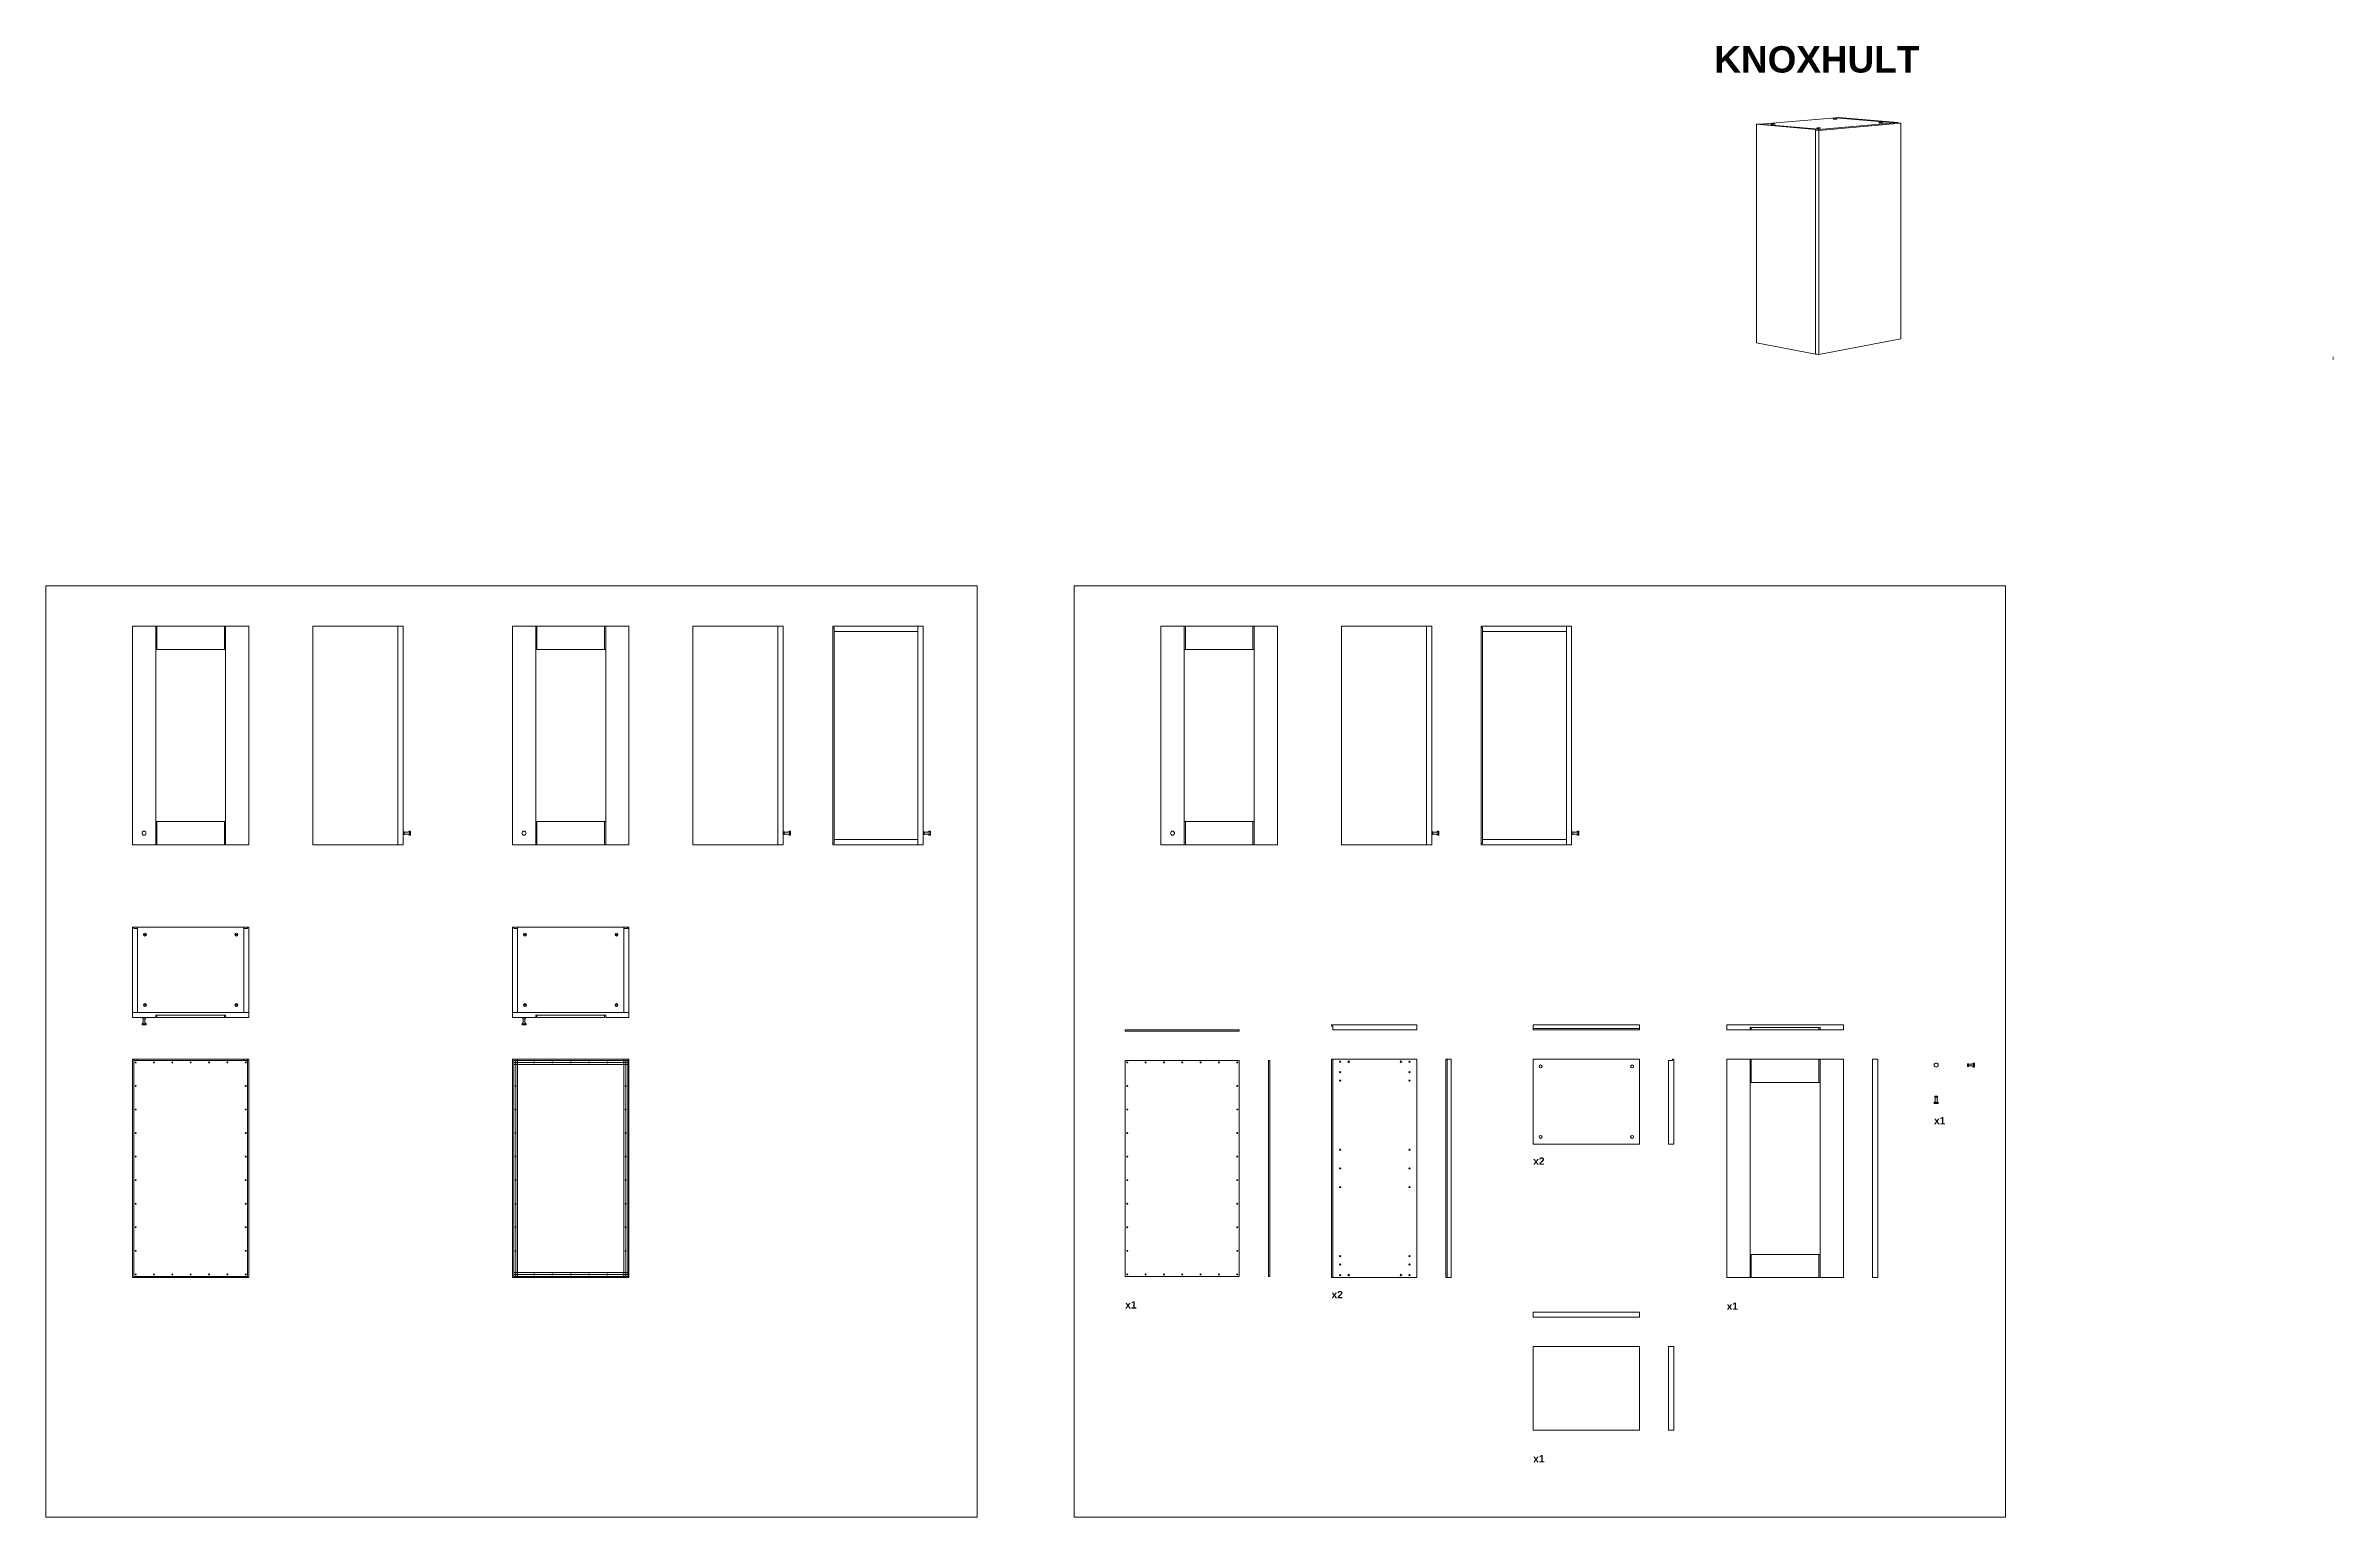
# Model space of a CAD drawing. Header units: centimetres. Extents: x -752 to 647, y -388 to 607.
# Drawn here: x -752 to 33, y 102 to 607 of the extents above; entities that cross this region are included whole.
import ezdxf

# ---------------------------------------------------------------- set-up
doc = ezdxf.new("R2010")
doc.units = ezdxf.units.CM
doc.header["$MEASUREMENT"] = 0
for name, color, linetype, lineweight in [('A-FURN_Num_Penna__252_Num_Penna__252_Num_Penna__3_Num_Penna__252_Num_Penna__252_Num_Penna__252_Num_Penna__252_Num_Penna__252_Num_Penna__252_Num_Penna__252_Num_Penna__252_Num_Penna__252_Num_Penna__252_Num_Penna__252_Num_Penna__5', 5, 'Continuous', 18), ('A-SECT-PATT_Num_Penna__6_Num_Penna__6_Num_Penna__6_Num_Penna__6_Num_Penna__6_Num_Penna__6_Num_Penna__6_Num_Penna__6_Num_Penna__3_Num_Penna__3_Num_Penna__3_Num_Penna__3_Num_Penna__3_Num_Penna__3', 3, 'Continuous', 18), ('A-SECT-PATT_Num_Penna__6_Num_Penna__6_Num_Penna__6_Num_Penna__6_Num_Penna__6_Num_Penna__6_Num_Penna__6_Num_Penna__6_Num_Penna__3_Num_Penna__3_Num_Penna__3_Num_Penna__3_Num_Penna__3_Num_Penna__5', 5, 'Continuous', 18), ('A-SECT-PATT_Num_Penna__6_Num_Penna__6_Num_Penna__6_Num_Penna__6_Num_Penna__6_Num_Penna__6_Num_Penna__6_Num_Penna__6_Num_Penna__6_Num_Penna__5_Num_Penna__5_Num_Penna__5_Num_Penna__5_Num_Penna__5', 5, 'Continuous', 18), ('A-SECT-PATT_Num_Penna__6_Num_Penna__6_Num_Penna__6_Num_Penna__6_Num_Penna__6_Num_Penna__6_Num_Penna__6_Num_Penna__6_Num_Penna__6_Num_Penna__6_Num_Penna__6_Num_Penna__6_Num_Penna__6_Num_Penna__6', 6, 'Continuous', 18), ('PDF10_Solid Fills_Num_Penna__5_Num_Penna__5_Num_Penna__5_Num_Penna__5_Num_Penna__5_Num_Penna__5_Num_Penna__5_Num_Penna__5', 5, 'Continuous', 18), ('PDF16_Geometry_Num_Penna__5_Num_Penna__5_Num_Penna__5_Num_Penna__5_Num_Penna__5_Num_Penna__5_Num_Penna__5_Num_Penna__5_Num_Penna__5_Num_Penna__5_Num_Penna__5_Num_Penna__5_Num_Penna__5_Num_Penna__5', 5, 'Continuous', 18), ('PDF16_Geometry_Num_Penna__6_Num_Penna__6_Num_Penna__3_Num_Penna__3_Num_Penna__3_Num_Penna__3_Num_Penna__3_Num_Penna__3_Num_Penna__3_Num_Penna__3_Num_Penna__3_Num_Penna__3_Num_Penna__3_Num_Penna__3', 3, 'Continuous', 18), ('PDF16_Geometry_Num_Penna__6_Num_Penna__6_Num_Penna__3_Num_Penna__3_Num_Penna__3_Num_Penna__3_Num_Penna__3_Num_Penna__3_Num_Penna__3_Num_Penna__3_Num_Penna__3_Num_Penna__3_Num_Penna__3_Num_Penna__5', 5, 'Continuous', 18), ('PDF16_Geometry_Num_Penna__6_Num_Penna__6_Num_Penna__6_Num_Penna__3_Num_Penna__3_Num_Penna__3_Num_Penna__3_Num_Penna__3_Num_Penna__2_Num_Penna__1_Num_Penna__255_Num_Penna__255_Num_Penna__255_Num_Penna__255', 255, 'Continuous', 18), ('PDF16_Geometry_Num_Penna__6_Num_Penna__6_Num_Penna__6_Num_Penna__3_Num_Penna__3_Num_Penna__3_Num_Penna__3_Num_Penna__3_Num_Penna__3_Num_Penna__3_Num_Penna__3_Num_Penna__3_Num_Penna__3_Num_Penna__3', 3, 'Continuous', 18), ('PDF16_Geometry_Num_Penna__6_Num_Penna__6_Num_Penna__6_Num_Penna__3_Num_Penna__3_Num_Penna__3_Num_Penna__3_Num_Penna__3_Num_Penna__9_Num_Penna__9_Num_Penna__9_Num_Penna__9_Num_Penna__9_Num_Penna__9', 9, 'Continuous', 18), ('PDF16_Geometry_Num_Penna__6_Num_Penna__6_Num_Penna__6_Num_Penna__6_Num_Penna__6_Num_Penna__6_Num_Penna__6_Num_Penna__6_Num_Penna__6_Num_Penna__6_Num_Penna__6_Num_Penna__6_Num_Penna__6_Num_Penna__6', 6, 'Continuous', 18), ('PDF16_Solid Fills_Num_Penna__5_Num_Penna__5_Num_Penna__5_Num_Penna__5_Num_Penna__5', 5, 'Continuous', 18), ('PDF17_Solid Fills_Num_Penna__5_Num_Penna__5_Num_Penna__5_Num_Penna__5_Num_Penna__5_Num_Penna__5', 5, 'Continuous', 18), ('PDF22_Geometry_Num_Penna__1_Num_Penna__255_Num_Penna__3_Num_Penna__3_Num_Penna__3', 3, 'Continuous', 18), ('PDF22_Geometry_Num_Penna__1_Num_Penna__255_Num_Penna__5_Num_Penna__5_Num_Penna__5', 5, 'Continuous', 18), ('PDF22_Geometry_Num_Penna__1_Num_Penna__255_Num_Penna__6_Num_Penna__6_Num_Penna__6', 6, 'Continuous', 18), ('PDF22_Geometry_Num_Penna__7_Num_Penna__7_Num_Penna__6_Num_Penna__6_Num_Penna__6', 6, 'Continuous', 18), ('PDF2_Geometry_Num_Penna__7_Num_Penna__7_Num_Penna__7_Num_Penna__7_Num_Penna__7', 7, 'Continuous', 18), ('PDF2_Text_Num_Penna__7_Num_Penna__7_Num_Penna__7_Num_Penna__7_Num_Penna__7', 7, 'Continuous', 18), ('PDF4_Text_Num_Penna__7_Num_Penna__7_Num_Penna__7_Num_Penna__7_Num_Penna__7', 7, 'Continuous', 18)]:
    doc.layers.add(name, color=color, linetype=linetype, lineweight=lineweight)
doc.styles.add('GENERATED_STYLE_1', font='Arial Bold.ttf')
doc.styles.add('GENERATED_STYLE_2', font='Arial.ttf')

msp = doc.modelspace()

# ---------------------------------------------------------------- texts
at = {"layer": 'PDF22_Geometry_Num_Penna__7_Num_Penna__7_Num_Penna__6_Num_Penna__6_Num_Penna__6', "color": 6, "linetype": 'Continuous', "lineweight": 18, "char_height": 2.5, "attachment_point": 2, "style": 'GENERATED_STYLE_1'}
for s, insert in [('\\A1;x1', (-101.92, 239.71)), ('\\A1;x2', (-239.45, 225.81)), ('\\A1;x1', (-379.44, 176.48)), ('\\A1;x2', (-308.64, 180.01)), ('\\A1;x1', (-173.05, 176.03)), ('\\A1;x1', (-239.45, 123.68))]:
    msp.add_mtext(s, dxfattribs=dict(at, insert=insert))
at = {"layer": 'PDF2_Text_Num_Penna__7_Num_Penna__7_Num_Penna__7_Num_Penna__7_Num_Penna__7', "color": 7, "linetype": 'Continuous', "lineweight": 18, "insert": (-179.23, 597.98), "char_height": 9.0613, "attachment_point": 7, "style": 'GENERATED_STYLE_1'}
msp.add_mtext('\\A1;KNOXHULT', dxfattribs=at)
at = {"layer": 'PDF4_Text_Num_Penna__7_Num_Penna__7_Num_Penna__7_Num_Penna__7_Num_Penna__7', "color": 7, "linetype": 'Continuous', "lineweight": 18, "insert": (32.69, 499.55), "char_height": 1.066, "attachment_point": 7, "style": 'GENERATED_STYLE_2'}
msp.add_mtext('\\A1;6', dxfattribs=at)

# ---------------------------------------------------------------- linework, layer by layer
at = {"layer": 'A-FURN_Num_Penna__252_Num_Penna__252_Num_Penna__3_Num_Penna__252_Num_Penna__252_Num_Penna__252_Num_Penna__252_Num_Penna__252_Num_Penna__252_Num_Penna__252_Num_Penna__252_Num_Penna__252_Num_Penna__252_Num_Penna__252_Num_Penna__5', "color": 5, "linetype": 'Continuous', "lineweight": 18}
for centre in [(-304.7, 258.67), (-286.75, 258.67), (-304.7, 185.47), (-286.75, 185.47)]:
    msp.add_circle(centre, 0.25, dxfattribs=at)
at = {"layer": 'A-SECT-PATT_Num_Penna__6_Num_Penna__6_Num_Penna__6_Num_Penna__6_Num_Penna__6_Num_Penna__6_Num_Penna__6_Num_Penna__6_Num_Penna__3_Num_Penna__3_Num_Penna__3_Num_Penna__3_Num_Penna__3_Num_Penna__3', "color": 3, "linetype": 'Continuous', "lineweight": 18}
for p, q in [((-721.57, 259.57), (-720.22, 259.57)), ((-591.18, 259.57), (-589.83, 259.57)), ((-553.43, 259.57), (-552.08, 259.57)), ((-591.18, 184.57), (-589.83, 184.57)), ((-553.43, 184.57), (-552.08, 184.57))]:
    msp.add_line(p, q, dxfattribs=at)
at = {"layer": 'A-SECT-PATT_Num_Penna__6_Num_Penna__6_Num_Penna__6_Num_Penna__6_Num_Penna__6_Num_Penna__6_Num_Penna__6_Num_Penna__6_Num_Penna__3_Num_Penna__3_Num_Penna__3_Num_Penna__3_Num_Penna__3_Num_Penna__5', "color": 5, "linetype": 'Continuous', "lineweight": 18}
for p, q in [((-683.82, 259.57), (-682.47, 259.57)), ((-721.57, 184.57), (-720.22, 184.57)), ((-683.82, 184.57), (-682.47, 184.57))]:
    msp.add_line(p, q, dxfattribs=at)
at = {"layer": 'A-SECT-PATT_Num_Penna__6_Num_Penna__6_Num_Penna__6_Num_Penna__6_Num_Penna__6_Num_Penna__6_Num_Penna__6_Num_Penna__6_Num_Penna__6_Num_Penna__5_Num_Penna__5_Num_Penna__5_Num_Penna__5_Num_Penna__5', "color": 5, "linetype": 'Continuous', "lineweight": 18}
for centre in [(-718.02, 337.11), (-587.63, 337.11), (-365.13, 337.11), (-103.12, 257.52)]:
    msp.add_circle(centre, 0.7, dxfattribs=at)
at = {"layer": 'A-SECT-PATT_Num_Penna__6_Num_Penna__6_Num_Penna__6_Num_Penna__6_Num_Penna__6_Num_Penna__6_Num_Penna__6_Num_Penna__6_Num_Penna__6_Num_Penna__6_Num_Penna__6_Num_Penna__6_Num_Penna__6_Num_Penna__6', "color": 6, "linetype": 'Continuous', "lineweight": 18}
for p, q in [((-722.02, 408.11), (-682.02, 408.11)), ((-722.02, 408.11), (-722.02, 333.11)), ((-714.02, 408.11), (-714.02, 333.11)), ((-713.62, 408.11), (-713.62, 400.11)), ((-690.42, 408.11), (-690.42, 400.11)), ((-690.02, 408.11), (-690.02, 333.11)), ((-682.02, 408.11), (-682.02, 333.11)), ((-591.63, 408.11), (-551.63, 408.11)), ((-591.63, 408.11), (-591.63, 333.11)), ((-583.63, 408.11), (-583.63, 333.11)), ((-583.23, 408.11), (-583.23, 400.11)), ((-560.03, 408.11), (-560.03, 400.11)), ((-559.63, 408.11), (-559.63, 333.11)), ((-551.63, 408.11), (-551.63, 333.11)), ((-369.13, 408.11), (-329.13, 408.11)), ((-369.13, 408.11), (-369.13, 333.11)), ((-361.13, 408.11), (-361.13, 333.11)), ((-360.73, 408.11), (-360.73, 400.11)), ((-337.53, 408.11), (-337.53, 400.11)), ((-337.13, 408.11), (-337.13, 333.11)), ((-329.13, 408.11), (-329.13, 333.11)), ((-714.02, 400.11), (-690.02, 400.11)), ((-583.63, 400.11), (-559.63, 400.11)), ((-361.13, 400.11), (-337.13, 400.11)), ((-714.02, 341.11), (-690.02, 341.11)), ((-713.62, 341.11), (-713.62, 333.11)), ((-690.42, 341.11), (-690.42, 333.11)), ((-583.63, 341.11), (-559.63, 341.11)), ((-583.23, 341.11), (-583.23, 333.11)), ((-560.03, 341.11), (-560.03, 333.11)), ((-361.13, 341.11), (-337.13, 341.11)), ((-360.73, 341.11), (-360.73, 333.11)), ((-337.53, 341.11), (-337.53, 333.11)), ((-722.02, 333.11), (-682.02, 333.11)), ((-591.63, 333.11), (-551.63, 333.11)), ((-369.13, 333.11), (-329.13, 333.11)), ((-714.02, 274.6), (-714.02, 273.8)), ((-713.62, 274.6), (-713.62, 273.8)), ((-690.42, 274.6), (-690.42, 273.8)), ((-690.02, 274.6), (-690.02, 273.8)), ((-583.63, 274.6), (-583.63, 273.8)), ((-583.23, 274.6), (-583.23, 273.8)), ((-560.03, 274.6), (-560.03, 273.8)), ((-559.63, 274.6), (-559.63, 273.8)), ((-381.34, 269.57), (-381.34, 269.12)), ((-381.34, 269.57), (-342.24, 269.57)), ((-381.34, 269.12), (-342.24, 269.12)), ((-342.24, 269.57), (-342.24, 269.12)), ((-166.96, 270.37), (-166.96, 269.57)), ((-166.56, 270.37), (-166.56, 269.57)), ((-143.36, 270.37), (-143.36, 269.57)), ((-142.96, 270.37), (-142.96, 269.57)), ((-722.02, 259.57), (-721.57, 259.57)), ((-722.02, 259.57), (-722.02, 184.57)), ((-721.57, 259.57), (-721.57, 184.57)), ((-721.57, 259.12), (-720.22, 259.12)), ((-720.22, 259.57), (-720.22, 259.12)), ((-720.22, 259.57), (-683.82, 259.57)), ((-720.22, 259.12), (-682.47, 259.12)), ((-683.82, 259.57), (-683.82, 259.12)), ((-682.47, 259.57), (-682.47, 184.57)), ((-682.47, 259.57), (-682.02, 259.57)), ((-682.02, 259.57), (-682.02, 184.57)), ((-591.63, 259.57), (-591.18, 259.57)), ((-591.63, 259.57), (-591.63, 184.57)), ((-591.18, 259.57), (-591.18, 184.57)), ((-591.18, 259.12), (-589.83, 259.12)), ((-589.83, 259.57), (-589.83, 259.12)), ((-589.83, 259.57), (-553.43, 259.57)), ((-589.83, 259.12), (-551.63, 259.12)), ((-553.43, 259.57), (-553.43, 259.12)), ((-552.08, 259.57), (-552.08, 184.57)), ((-552.08, 259.57), (-551.63, 259.57)), ((-551.63, 259.57), (-551.63, 184.57)), ((-381.34, 259.12), (-381.34, 185.02)), ((-381.34, 259.12), (-342.24, 259.12)), ((-342.24, 259.12), (-342.24, 185.02)), ((-332.24, 259.12), (-332.24, 185.02)), ((-332.24, 259.12), (-331.79, 259.12)), ((-331.79, 259.12), (-331.79, 185.02)), ((-310.55, 259.57), (-310.55, 184.57)), ((-310.55, 259.57), (-281.35, 259.57)), ((-310.1, 259.57), (-310.1, 184.57)), ((-281.35, 259.57), (-281.35, 184.57)), ((-174.96, 259.57), (-134.96, 259.57)), ((-174.96, 259.57), (-174.96, 184.57)), ((-166.96, 259.57), (-166.96, 184.57)), ((-166.56, 259.57), (-166.56, 251.57)), ((-143.36, 259.57), (-143.36, 251.57)), ((-142.96, 259.57), (-142.96, 184.57)), ((-134.96, 259.57), (-134.96, 184.57)), ((-166.96, 251.57), (-142.96, 251.57)), ((-166.96, 192.57), (-142.96, 192.57)), ((-166.56, 192.57), (-166.56, 184.57)), ((-143.36, 192.57), (-143.36, 184.57)), ((-722.02, 184.57), (-721.57, 184.57)), ((-721.57, 185.02), (-720.22, 185.02)), ((-720.22, 184.57), (-720.22, 185.02)), ((-720.22, 185.02), (-682.47, 185.02)), ((-720.22, 184.57), (-683.82, 184.57)), ((-683.82, 184.57), (-683.82, 185.02)), ((-682.47, 184.57), (-682.02, 184.57)), ((-591.63, 184.57), (-591.18, 184.57)), ((-591.18, 185.02), (-589.83, 185.02)), ((-589.83, 184.57), (-589.83, 185.02)), ((-589.83, 185.02), (-552.08, 185.02)), ((-589.83, 184.57), (-553.43, 184.57)), ((-553.43, 184.57), (-553.43, 185.02)), ((-552.08, 184.57), (-551.63, 184.57)), ((-381.34, 185.02), (-379.99, 185.02)), ((-379.99, 185.02), (-342.24, 185.02)), ((-332.24, 185.02), (-331.79, 185.02)), ((-310.55, 184.57), (-281.35, 184.57)), ((-174.96, 184.57), (-134.96, 184.57))]:
    msp.add_line(p, q, dxfattribs=at)
at = {"layer": 'PDF10_Solid Fills_Num_Penna__5_Num_Penna__5_Num_Penna__5_Num_Penna__5_Num_Penna__5_Num_Penna__5_Num_Penna__5_Num_Penna__5', "color": 5, "linetype": 'Continuous', "lineweight": 18}
for p, q in [((-717.46, 302.35), (-717.97, 302.35)), ((-717.46, 302.25), (-717.97, 302.25)), ((-686.57, 302.35), (-686.06, 302.35)), ((-686.57, 302.25), (-686.06, 302.25)), ((-587.08, 302.35), (-587.58, 302.35)), ((-587.08, 302.25), (-587.58, 302.25)), ((-556.18, 302.35), (-555.68, 302.35)), ((-556.18, 302.25), (-555.68, 302.25)), ((-717.46, 278.15), (-717.97, 278.15)), ((-717.46, 278.05), (-717.97, 278.05)), ((-686.57, 278.15), (-686.06, 278.15)), ((-686.57, 278.05), (-686.06, 278.05)), ((-587.08, 278.15), (-587.58, 278.15)), ((-587.08, 278.05), (-587.58, 278.05)), ((-556.18, 278.15), (-555.68, 278.15)), ((-556.18, 278.05), (-555.68, 278.05))]:
    msp.add_line(p, q, dxfattribs=at)
for centre in [(-717.72, 302.3), (-686.32, 302.3), (-587.33, 302.3), (-555.93, 302.3), (-717.72, 278.1), (-686.32, 278.1), (-587.33, 278.1), (-555.93, 278.1), (-238.86, 257.07), (-207.46, 257.07), (-238.86, 232.87), (-207.46, 232.87)]:
    msp.add_circle(centre, 0.5, dxfattribs=at)
for centre, start, end in [((-717.97, 302.3), 90, 270), ((-717.46, 302.3), 270, 90), ((-686.57, 302.3), 90, 270), ((-686.06, 302.3), 270, 90), ((-587.58, 302.3), 90, 270), ((-587.08, 302.3), 270, 90), ((-556.18, 302.3), 90, 270), ((-555.68, 302.3), 270, 90), ((-717.97, 278.1), 90, 270), ((-717.46, 278.1), 270, 90), ((-686.57, 278.1), 90, 270), ((-686.06, 278.1), 270, 90), ((-587.58, 278.1), 90, 270), ((-587.08, 278.1), 270, 90), ((-556.18, 278.1), 90, 270), ((-555.68, 278.1), 270, 90)]:
    msp.add_arc(centre, 0.05, start, end, dxfattribs=at)
at = {"layer": 'PDF16_Geometry_Num_Penna__5_Num_Penna__5_Num_Penna__5_Num_Penna__5_Num_Penna__5_Num_Penna__5_Num_Penna__5_Num_Penna__5_Num_Penna__5_Num_Penna__5_Num_Penna__5_Num_Penna__5_Num_Penna__5_Num_Penna__5', "color": 5, "linetype": 'Continuous', "lineweight": 18}
for p, q in [((-626.99, 337.81), (-627.43, 337.41)), ((-626.6, 337.81), (-626.99, 337.81)), ((-626.99, 337.81), (-626.99, 336.41)), ((-626.6, 337.81), (-626.6, 336.41)), ((-496.61, 337.81), (-497.04, 337.41)), ((-496.22, 337.81), (-496.61, 337.81)), ((-496.61, 337.81), (-496.61, 336.41)), ((-496.22, 337.81), (-496.22, 336.41)), ((-448.6, 337.81), (-449.04, 337.41)), ((-448.21, 337.81), (-448.6, 337.81)), ((-448.6, 337.81), (-448.6, 336.41)), ((-448.21, 337.81), (-448.21, 336.41)), ((-274.11, 337.81), (-274.55, 337.41)), ((-273.72, 337.81), (-274.11, 337.81)), ((-274.11, 337.81), (-274.11, 336.41)), ((-273.72, 337.81), (-273.72, 336.41)), ((-226.1, 337.81), (-226.54, 337.41)), ((-225.71, 337.81), (-226.1, 337.81)), ((-226.1, 337.81), (-226.1, 336.41)), ((-225.71, 337.81), (-225.71, 336.41)), ((-628.74, 337.56), (-629.1, 337.56)), ((-629.1, 337.56), (-629.1, 336.66)), ((-628.74, 336.66), (-629.1, 336.66)), ((-628.74, 337.56), (-628.74, 336.66)), ((-627.43, 337.41), (-628.59, 337.41)), ((-627.43, 336.81), (-628.59, 336.81)), ((-626.99, 336.41), (-627.43, 336.81)), ((-626.6, 336.41), (-626.99, 336.41)), ((-498.35, 337.56), (-498.72, 337.56)), ((-498.72, 337.56), (-498.72, 336.66)), ((-498.35, 336.66), (-498.72, 336.66)), ((-498.35, 337.56), (-498.35, 336.66)), ((-497.04, 337.41), (-498.2, 337.41)), ((-497.04, 336.81), (-498.2, 336.81)), ((-496.61, 336.41), (-497.04, 336.81)), ((-496.22, 336.41), (-496.61, 336.41)), ((-450.34, 337.56), (-450.71, 337.56)), ((-450.71, 337.56), (-450.71, 336.66)), ((-450.34, 336.66), (-450.71, 336.66)), ((-450.34, 337.56), (-450.34, 336.66)), ((-449.04, 337.41), (-450.19, 337.41)), ((-449.04, 336.81), (-450.19, 336.81)), ((-448.6, 336.41), (-449.04, 336.81)), ((-448.21, 336.41), (-448.6, 336.41)), ((-275.85, 337.56), (-276.22, 337.56)), ((-276.22, 337.56), (-276.22, 336.66)), ((-275.85, 336.66), (-276.22, 336.66)), ((-275.85, 337.56), (-275.85, 336.66)), ((-274.55, 337.41), (-275.71, 337.41)), ((-274.55, 336.81), (-275.71, 336.81)), ((-274.11, 336.41), (-274.55, 336.81)), ((-273.72, 336.41), (-274.11, 336.41)), ((-227.84, 337.56), (-228.21, 337.56)), ((-228.21, 337.56), (-228.21, 336.66)), ((-227.84, 336.66), (-228.21, 336.66)), ((-227.84, 337.56), (-227.84, 336.66)), ((-226.54, 337.41), (-227.7, 337.41)), ((-226.54, 336.81), (-227.7, 336.81)), ((-226.1, 336.41), (-226.54, 336.81)), ((-225.71, 336.41), (-226.1, 336.41)), ((-718.72, 271.69), (-718.32, 272.13)), ((-717.32, 271.69), (-718.72, 271.69)), ((-718.72, 271.3), (-718.72, 271.69)), ((-717.32, 271.3), (-718.72, 271.3)), ((-717.57, 273.8), (-718.46, 273.8)), ((-718.46, 273.44), (-718.46, 273.8)), ((-717.57, 273.44), (-718.46, 273.44)), ((-718.32, 272.13), (-718.32, 273.29)), ((-717.72, 272.13), (-717.72, 273.29)), ((-717.32, 271.69), (-717.72, 272.13)), ((-717.57, 273.44), (-717.57, 273.8)), ((-717.32, 271.3), (-717.32, 271.69)), ((-588.33, 271.69), (-587.93, 272.13)), ((-586.93, 271.69), (-588.33, 271.69)), ((-588.33, 271.3), (-588.33, 271.69)), ((-586.93, 271.3), (-588.33, 271.3)), ((-587.18, 273.8), (-588.08, 273.8)), ((-588.08, 273.44), (-588.08, 273.8)), ((-587.18, 273.44), (-588.08, 273.44)), ((-587.93, 272.13), (-587.93, 273.29)), ((-587.33, 272.13), (-587.33, 273.29)), ((-586.93, 271.69), (-587.33, 272.13)), ((-587.18, 273.44), (-587.18, 273.8)), ((-586.93, 271.3), (-586.93, 271.69)), ((-92.06, 257.97), (-92.42, 257.97)), ((-92.42, 257.97), (-92.42, 257.07)), ((-92.06, 257.07), (-92.42, 257.07)), ((-92.06, 257.97), (-92.06, 257.07)), ((-90.75, 257.82), (-91.91, 257.82)), ((-90.75, 257.22), (-91.91, 257.22)), ((-90.31, 258.22), (-90.75, 257.82)), ((-90.31, 256.82), (-90.75, 257.22)), ((-89.92, 258.22), (-90.31, 258.22)), ((-90.31, 258.22), (-90.31, 256.82)), ((-89.92, 256.82), (-90.31, 256.82)), ((-89.92, 258.22), (-89.92, 256.82)), ((-103.82, 244.71), (-103.42, 245.15)), ((-102.42, 244.71), (-103.82, 244.71)), ((-103.82, 244.32), (-103.82, 244.71)), ((-102.42, 244.32), (-103.82, 244.32)), ((-102.68, 246.82), (-103.57, 246.82)), ((-103.57, 246.46), (-103.57, 246.82)), ((-102.68, 246.46), (-103.57, 246.46)), ((-103.42, 245.15), (-103.42, 246.31)), ((-102.82, 245.15), (-102.82, 246.31)), ((-102.42, 244.71), (-102.82, 245.15)), ((-102.68, 246.46), (-102.68, 246.82)), ((-102.42, 244.32), (-102.42, 244.71))]:
    msp.add_line(p, q, dxfattribs=at)
for centre, start, end in [((-628.59, 337.56), 180, 270), ((-628.59, 336.66), 90, 180), ((-498.2, 337.56), 180, 270), ((-498.2, 336.66), 90, 180), ((-450.19, 337.56), 180, 270), ((-450.19, 336.66), 90, 180), ((-275.71, 337.56), 180, 270), ((-275.71, 336.66), 90, 180), ((-227.7, 337.56), 180, 270), ((-227.7, 336.66), 90, 180), ((-718.46, 273.29), 0, 90), ((-717.57, 273.29), 90, 180), ((-588.08, 273.29), 0, 90), ((-587.18, 273.29), 90, 180), ((-91.91, 257.97), 180, 270), ((-91.91, 257.07), 90, 180), ((-103.57, 246.31), 0, 90), ((-102.68, 246.31), 90, 180)]:
    msp.add_arc(centre, 0.148, start, end, dxfattribs=at)
at = {"layer": 'PDF16_Geometry_Num_Penna__6_Num_Penna__6_Num_Penna__3_Num_Penna__3_Num_Penna__3_Num_Penna__3_Num_Penna__3_Num_Penna__3_Num_Penna__3_Num_Penna__3_Num_Penna__3_Num_Penna__3_Num_Penna__3_Num_Penna__3', "color": 3, "linetype": 'Continuous', "lineweight": 18}
for p, q in [((-591.18, 304.8), (-589.83, 304.8)), ((-553.43, 304.8), (-552.08, 304.8))]:
    msp.add_line(p, q, dxfattribs=at)
at = {"layer": 'PDF16_Geometry_Num_Penna__6_Num_Penna__6_Num_Penna__3_Num_Penna__3_Num_Penna__3_Num_Penna__3_Num_Penna__3_Num_Penna__3_Num_Penna__3_Num_Penna__3_Num_Penna__3_Num_Penna__3_Num_Penna__3_Num_Penna__5', "color": 5, "linetype": 'Continuous', "lineweight": 18}
for p, q in [((-721.57, 304.8), (-720.22, 304.8)), ((-683.82, 304.8), (-682.47, 304.8))]:
    msp.add_line(p, q, dxfattribs=at)
at = {"layer": 'PDF16_Geometry_Num_Penna__6_Num_Penna__6_Num_Penna__6_Num_Penna__3_Num_Penna__3_Num_Penna__3_Num_Penna__3_Num_Penna__3_Num_Penna__2_Num_Penna__1_Num_Penna__255_Num_Penna__255_Num_Penna__255_Num_Penna__255', "color": 255, "linetype": 'Continuous', "lineweight": 18}
msp.add_line((-590.51, 259.12), (-590.51, 184.57), dxfattribs=at)
at = {"layer": 'PDF16_Geometry_Num_Penna__6_Num_Penna__6_Num_Penna__6_Num_Penna__3_Num_Penna__3_Num_Penna__3_Num_Penna__3_Num_Penna__3_Num_Penna__3_Num_Penna__3_Num_Penna__3_Num_Penna__3_Num_Penna__3_Num_Penna__3', "color": 3, "linetype": 'Continuous', "lineweight": 18}
for p, q in [((-589.83, 259.12), (-589.83, 185.02)), ((-553.43, 259.12), (-553.43, 185.02)), ((-591.18, 257.77), (-552.08, 257.77)), ((-591.18, 186.37), (-552.08, 186.37))]:
    msp.add_line(p, q, dxfattribs=at)
at = {"layer": 'PDF16_Geometry_Num_Penna__6_Num_Penna__6_Num_Penna__6_Num_Penna__3_Num_Penna__3_Num_Penna__3_Num_Penna__3_Num_Penna__3_Num_Penna__9_Num_Penna__9_Num_Penna__9_Num_Penna__9_Num_Penna__9_Num_Penna__9', "color": 9, "linetype": 'Continuous', "lineweight": 18}
for p, q in [((-552.76, 259.12), (-552.76, 185.02)), ((-591.18, 258.45), (-552.08, 258.45)), ((-591.18, 185.7), (-552.08, 185.7))]:
    msp.add_line(p, q, dxfattribs=at)
at = {"layer": 'PDF16_Geometry_Num_Penna__6_Num_Penna__6_Num_Penna__6_Num_Penna__6_Num_Penna__6_Num_Penna__6_Num_Penna__6_Num_Penna__6_Num_Penna__6_Num_Penna__6_Num_Penna__6_Num_Penna__6_Num_Penna__6_Num_Penna__6', "color": 6, "linetype": 'Continuous', "lineweight": 18}
for p, q in [((-660.1, 333.11), (-660.1, 408.11)), ((-660.1, 408.11), (-629.1, 408.11)), ((-630.9, 408.11), (-630.9, 333.11)), ((-629.1, 408.11), (-629.1, 333.11)), ((-529.72, 333.11), (-529.72, 408.11)), ((-529.72, 408.11), (-498.72, 408.11)), ((-500.52, 408.11), (-500.52, 333.11)), ((-498.72, 408.11), (-498.72, 333.11)), ((-481.71, 333.11), (-481.71, 408.11)), ((-481.71, 408.11), (-450.71, 408.11)), ((-481.71, 407.66), (-481.26, 407.66)), ((-481.26, 333.56), (-481.26, 407.66)), ((-481.26, 406.31), (-452.51, 406.31)), ((-452.51, 408.11), (-452.51, 333.11)), ((-450.71, 408.11), (-450.71, 333.11)), ((-307.22, 333.11), (-307.22, 408.11)), ((-307.22, 408.11), (-276.22, 408.11)), ((-278.02, 408.11), (-278.02, 333.11)), ((-276.22, 408.11), (-276.22, 333.11)), ((-259.21, 333.11), (-259.21, 408.11)), ((-259.21, 408.11), (-228.21, 408.11)), ((-259.21, 407.66), (-258.76, 407.66)), ((-258.76, 333.56), (-258.76, 407.66)), ((-258.76, 406.31), (-230.01, 406.31)), ((-230.01, 408.11), (-230.01, 333.11)), ((-228.21, 408.11), (-228.21, 333.11)), ((-660.1, 333.11), (-629.1, 333.11)), ((-529.72, 333.11), (-498.72, 333.11)), ((-481.71, 333.56), (-481.26, 333.56)), ((-481.71, 333.11), (-450.71, 333.11)), ((-481.26, 334.91), (-452.51, 334.91)), ((-307.22, 333.11), (-276.22, 333.11)), ((-259.21, 333.56), (-258.76, 333.56)), ((-259.21, 333.11), (-228.21, 333.11)), ((-258.76, 334.91), (-230.01, 334.91)), ((-722.02, 304.8), (-721.57, 304.8)), ((-722.02, 304.8), (-722.02, 273.8)), ((-721.57, 304.8), (-721.57, 304.35)), ((-721.57, 304.35), (-720.22, 304.35)), ((-720.22, 304.8), (-720.22, 275.6)), ((-720.22, 304.8), (-682.02, 304.8)), ((-683.82, 304.8), (-683.82, 275.6)), ((-682.47, 304.35), (-683.82, 304.35)), ((-682.47, 304.8), (-682.47, 304.35)), ((-682.47, 304.8), (-682.02, 304.8)), ((-682.02, 304.8), (-682.02, 273.8)), ((-591.63, 304.8), (-591.18, 304.8)), ((-591.63, 304.8), (-591.63, 273.8)), ((-591.18, 304.8), (-591.18, 304.35)), ((-591.18, 304.35), (-589.83, 304.35)), ((-589.83, 304.8), (-589.83, 275.6)), ((-589.83, 304.8), (-551.63, 304.8)), ((-553.43, 304.8), (-553.43, 275.6)), ((-552.08, 304.35), (-553.43, 304.35)), ((-552.08, 304.8), (-552.08, 304.35)), ((-552.08, 304.8), (-551.63, 304.8)), ((-551.63, 304.8), (-551.63, 273.8)), ((-722.02, 275.6), (-682.02, 275.6)), ((-591.63, 275.6), (-551.63, 275.6)), ((-722.02, 273.8), (-714.02, 273.8)), ((-714.02, 274.6), (-690.02, 274.6)), ((-713.62, 273.8), (-690.42, 273.8)), ((-690.02, 273.8), (-682.02, 273.8)), ((-591.63, 273.8), (-583.63, 273.8)), ((-583.63, 274.6), (-559.63, 274.6)), ((-583.23, 273.8), (-560.03, 273.8)), ((-559.63, 273.8), (-551.63, 273.8)), ((-310.55, 271.37), (-281.35, 271.37)), ((-310.55, 270.92), (-310.55, 271.37)), ((-310.55, 270.92), (-310.1, 270.92)), ((-310.1, 270.92), (-310.1, 269.57)), ((-310.1, 269.57), (-281.35, 269.57)), ((-281.35, 269.57), (-281.35, 271.37)), ((-241.36, 270.02), (-204.96, 270.02)), ((-174.96, 271.37), (-174.96, 269.57)), ((-174.96, 271.37), (-134.96, 271.37)), ((-174.96, 269.57), (-166.96, 269.57)), ((-166.96, 270.37), (-142.96, 270.37)), ((-166.56, 269.57), (-143.36, 269.57)), ((-142.96, 269.57), (-134.96, 269.57)), ((-134.96, 271.37), (-134.96, 269.57)), ((-269.55, 259.57), (-271.35, 259.57)), ((-271.35, 184.57), (-271.35, 259.57)), ((-270.9, 184.57), (-270.9, 259.57)), ((-269.55, 184.57), (-269.55, 259.57)), ((-241.36, 259.57), (-241.36, 230.37)), ((-241.36, 259.57), (-204.96, 259.57)), ((-204.96, 259.57), (-204.96, 230.37)), ((-193.61, 259.57), (-193.61, 259.12)), ((-124.96, 259.57), (-123.16, 259.57)), ((-124.96, 259.57), (-124.96, 184.57)), ((-123.16, 259.57), (-123.16, 184.57)), ((-241.36, 230.37), (-204.96, 230.37)), ((-271.35, 184.57), (-269.55, 184.57)), ((-124.96, 184.57), (-123.16, 184.57)), ((-204.96, 160.97), (-241.36, 160.97)), ((-241.36, 132.22), (-241.36, 160.97)), ((-204.96, 132.22), (-204.96, 160.97)), ((-204.96, 132.22), (-241.36, 132.22))]:
    msp.add_line(p, q, dxfattribs=at)
at = {"layer": 'PDF16_Solid Fills_Num_Penna__5_Num_Penna__5_Num_Penna__5_Num_Penna__5_Num_Penna__5', "color": 5, "linetype": 'Continuous', "lineweight": 18}
for p, q in [((-751.74, 421.92), (-432.17, 421.92)), ((-751.74, 102.35), (-751.74, 421.92)), ((-432.17, 421.92), (-432.17, 102.35)), ((-398.86, 421.92), (-79.29, 421.92)), ((-398.86, 102.35), (-398.86, 421.92)), ((-79.29, 421.92), (-79.29, 102.35)), ((-432.17, 102.35), (-751.74, 102.35)), ((-79.29, 102.35), (-398.86, 102.35))]:
    msp.add_line(p, q, dxfattribs=at)
at = {"layer": 'PDF17_Solid Fills_Num_Penna__5_Num_Penna__5_Num_Penna__5_Num_Penna__5_Num_Penna__5_Num_Penna__5', "color": 5, "linetype": 'Continuous', "lineweight": 18}
for centre in [(-720.89, 258.45), (-714.6, 258.45), (-708.31, 258.45), (-702.02, 258.45), (-695.72, 258.45), (-689.43, 258.45), (-683.14, 258.45), (-590.51, 258.45), (-584.21, 258.45), (-577.92, 258.45), (-571.63, 258.45), (-565.34, 258.45), (-559.05, 258.45), (-552.76, 258.45), (-380.67, 258.45), (-374.38, 258.45), (-368.09, 258.45), (-361.79, 258.45), (-355.5, 258.45), (-349.21, 258.45), (-342.92, 258.45), (-720.89, 250.37), (-683.14, 250.37), (-590.51, 250.37), (-552.76, 250.37), (-380.67, 250.37), (-342.92, 250.37), (-720.89, 242.28), (-683.14, 242.28), (-590.51, 242.28), (-552.76, 242.28), (-380.67, 242.28), (-342.92, 242.28), (-720.89, 234.2), (-683.14, 234.2), (-590.51, 234.2), (-552.76, 234.2), (-380.67, 234.2), (-342.92, 234.2), (-720.89, 226.12), (-683.14, 226.12), (-590.51, 226.12), (-552.76, 226.12), (-380.67, 226.12), (-342.92, 226.12), (-720.89, 218.03), (-683.14, 218.03), (-590.51, 218.03), (-552.76, 218.03), (-380.67, 218.03), (-342.92, 218.03), (-720.89, 209.95), (-683.14, 209.95), (-590.51, 209.95), (-552.76, 209.95), (-380.67, 209.95), (-342.92, 209.95), (-720.89, 201.87), (-683.14, 201.87), (-590.51, 201.87), (-552.76, 201.87), (-380.67, 201.87), (-342.92, 201.87), (-720.89, 193.78), (-683.14, 193.78), (-590.51, 193.78), (-552.76, 193.78), (-380.67, 193.78), (-342.92, 193.78), (-720.89, 185.7), (-714.6, 185.7), (-708.31, 185.7), (-702.02, 185.7), (-695.72, 185.7), (-689.43, 185.7), (-683.14, 185.7), (-590.51, 185.7), (-584.21, 185.7), (-577.92, 185.7), (-571.63, 185.7), (-565.34, 185.7), (-559.05, 185.7), (-552.76, 185.7), (-380.67, 185.7), (-374.38, 185.7), (-368.09, 185.7), (-361.79, 185.7), (-355.5, 185.7), (-349.21, 185.7), (-342.92, 185.7)]:
    msp.add_circle(centre, 0.15, dxfattribs=at)
at = {"layer": 'PDF22_Geometry_Num_Penna__1_Num_Penna__255_Num_Penna__3_Num_Penna__3_Num_Penna__3', "color": 3, "linetype": 'Continuous', "lineweight": 18}
for p, q in [((-166.96, 269.57), (-166.56, 269.57)), ((-143.36, 269.57), (-142.96, 269.57))]:
    msp.add_line(p, q, dxfattribs=at)
at = {"layer": 'PDF22_Geometry_Num_Penna__1_Num_Penna__255_Num_Penna__5_Num_Penna__5_Num_Penna__5', "color": 5, "linetype": 'Continuous', "lineweight": 18}
for centre in [(-307.6, 258.67), (-307.6, 255.07), (-307.6, 252.17), (-283.85, 258.67), (-283.85, 255.07), (-283.85, 252.17), (-307.6, 228.47), (-283.85, 228.47), (-307.6, 222.07), (-283.85, 222.07), (-307.6, 215.67), (-283.85, 215.67), (-307.6, 191.97), (-307.6, 189.07), (-283.85, 191.97), (-283.85, 189.07), (-307.6, 185.47), (-283.85, 185.47)]:
    msp.add_circle(centre, 0.2, dxfattribs=at)
at = {"layer": 'PDF22_Geometry_Num_Penna__1_Num_Penna__255_Num_Penna__6_Num_Penna__6_Num_Penna__6', "color": 6, "linetype": 'Continuous', "lineweight": 18}
for p, q in [((-241.36, 271.37), (-241.36, 269.57)), ((-204.96, 271.37), (-241.36, 271.37)), ((-241.36, 269.57), (-204.96, 269.57)), ((-204.96, 269.57), (-204.96, 271.37)), ((-193.61, 259.12), (-194.96, 259.12)), ((-194.96, 259.12), (-194.96, 230.37)), ((-193.16, 259.57), (-193.61, 259.57)), ((-193.16, 230.37), (-193.16, 259.57)), ((-194.96, 230.37), (-193.16, 230.37)), ((-241.36, 172.77), (-241.36, 170.97)), ((-204.96, 172.77), (-241.36, 172.77)), ((-204.96, 170.97), (-204.96, 172.77)), ((-241.36, 170.97), (-204.96, 170.97)), ((-193.16, 160.97), (-194.96, 160.97)), ((-194.96, 160.97), (-194.96, 132.22)), ((-193.16, 132.22), (-193.16, 160.97)), ((-194.96, 132.22), (-193.16, 132.22))]:
    msp.add_line(p, q, dxfattribs=at)
at = {"layer": 'PDF2_Geometry_Num_Penna__7_Num_Penna__7_Num_Penna__7_Num_Penna__7_Num_Penna__7', "color": 7, "linetype": 'Continuous', "lineweight": 18, "flags": 128}
for points in [[(-137.63, 582.56), (-163.36, 580.42)], [(-117.4, 580.88), (-137.63, 582.56)], [(-137.43, 582.59), (-136.61, 582.66)], [(-137.43, 582.55), (-137.43, 582.59)], [(-136.61, 582.66), (-136.81, 582.68), (-136.54, 582.7)], [(-116.28, 581.02), (-136.54, 582.7)], [(-164.32, 580.36), (-164.53, 580.37), (-164.82, 580.35)], [(-164.82, 580.35), (-144.57, 578.54)], [(-144.57, 501.44), (-164.82, 505.35), (-164.82, 580.35)], [(-163.45, 580.43), (-164.32, 580.36)], [(-163.45, 580.43), (-143.4, 578.64)], [(-143.4, 578.48), (-143.4, 578.64), (-144.57, 578.54)], [(-144.57, 578.54), (-144.57, 501.44)], [(-143.34, 501.39), (-143.34, 578.28), (-144.5, 578.39)], [(-143.4, 578.59), (-117.4, 580.88)], [(-115.26, 580.76), (-143.34, 578.28)], [(-117.4, 580.88), (-117.4, 580.77)], [(-117.37, 580.92), (-116.28, 581.02)], [(-115.26, 580.76), (-116.41, 580.86)], [(-116.28, 580.85), (-116.28, 581.02)], [(-115.26, 506.7), (-115.26, 580.76)], [(-115.26, 506.7), (-143.34, 501.39), (-144.5, 501.61)], [(-144.09, 501.53), (-144.57, 501.44)]]:
    msp.add_lwpolyline(points, dxfattribs=at)
at = {"layer": 'PDF2_Geometry_Num_Penna__7_Num_Penna__7_Num_Penna__7_Num_Penna__7_Num_Penna__7', "color": 7, "linetype": 'Continuous', "lineweight": 18}
for points in [[(-138.6, 582.21), (-138.6, 582.25), (-138.27, 582.29), (-137.87, 582.29)], [(-137.87, 582.12), (-138.27, 582.12), (-138.6, 582.16), (-138.6, 582.21)], [(-137.87, 582.29), (-137.47, 582.29), (-137.15, 582.25), (-137.15, 582.21)], [(-137.15, 582.21), (-137.15, 582.16), (-137.47, 582.12), (-137.87, 582.12)], [(-159.82, 580.43), (-159.82, 580.48), (-159.49, 580.53), (-159.08, 580.53)], [(-159.08, 580.34), (-159.49, 580.34), (-159.82, 580.38), (-159.82, 580.43)], [(-159.08, 580.53), (-158.67, 580.53), (-158.35, 580.48), (-158.35, 580.43)], [(-158.35, 580.43), (-158.35, 580.38), (-158.67, 580.34), (-159.08, 580.34)], [(-144.18, 579.08), (-144.18, 579.15), (-143.84, 579.2), (-143.42, 579.2)], [(-143.42, 578.96), (-143.84, 578.96), (-144.18, 579.02), (-144.18, 579.08)], [(-143.42, 579.2), (-143, 579.2), (-142.66, 579.15), (-142.66, 579.08)], [(-142.66, 579.08), (-142.66, 579.02), (-143, 578.96), (-143.42, 578.96)], [(-122.92, 580.9), (-122.92, 580.95), (-122.6, 580.99), (-122.19, 580.99)], [(-122.19, 580.82), (-122.6, 580.82), (-122.92, 580.86), (-122.92, 580.9)], [(-122.19, 580.99), (-121.79, 580.99), (-121.46, 580.95), (-121.46, 580.9)], [(-121.46, 580.9), (-121.46, 580.86), (-121.79, 580.82), (-122.19, 580.82)]]:
    msp.add_open_spline(points, degree=3, dxfattribs=at)

msp.set_redraw_order([(e.dxf.handle, doc.entitydb.next_handle()) for e in msp.query("TEXT MTEXT ATTDEF DIMENSION ARC_DIMENSION")])  # texts and dimensions are drawn at this point

doc.saveas('drawing.dxf')
